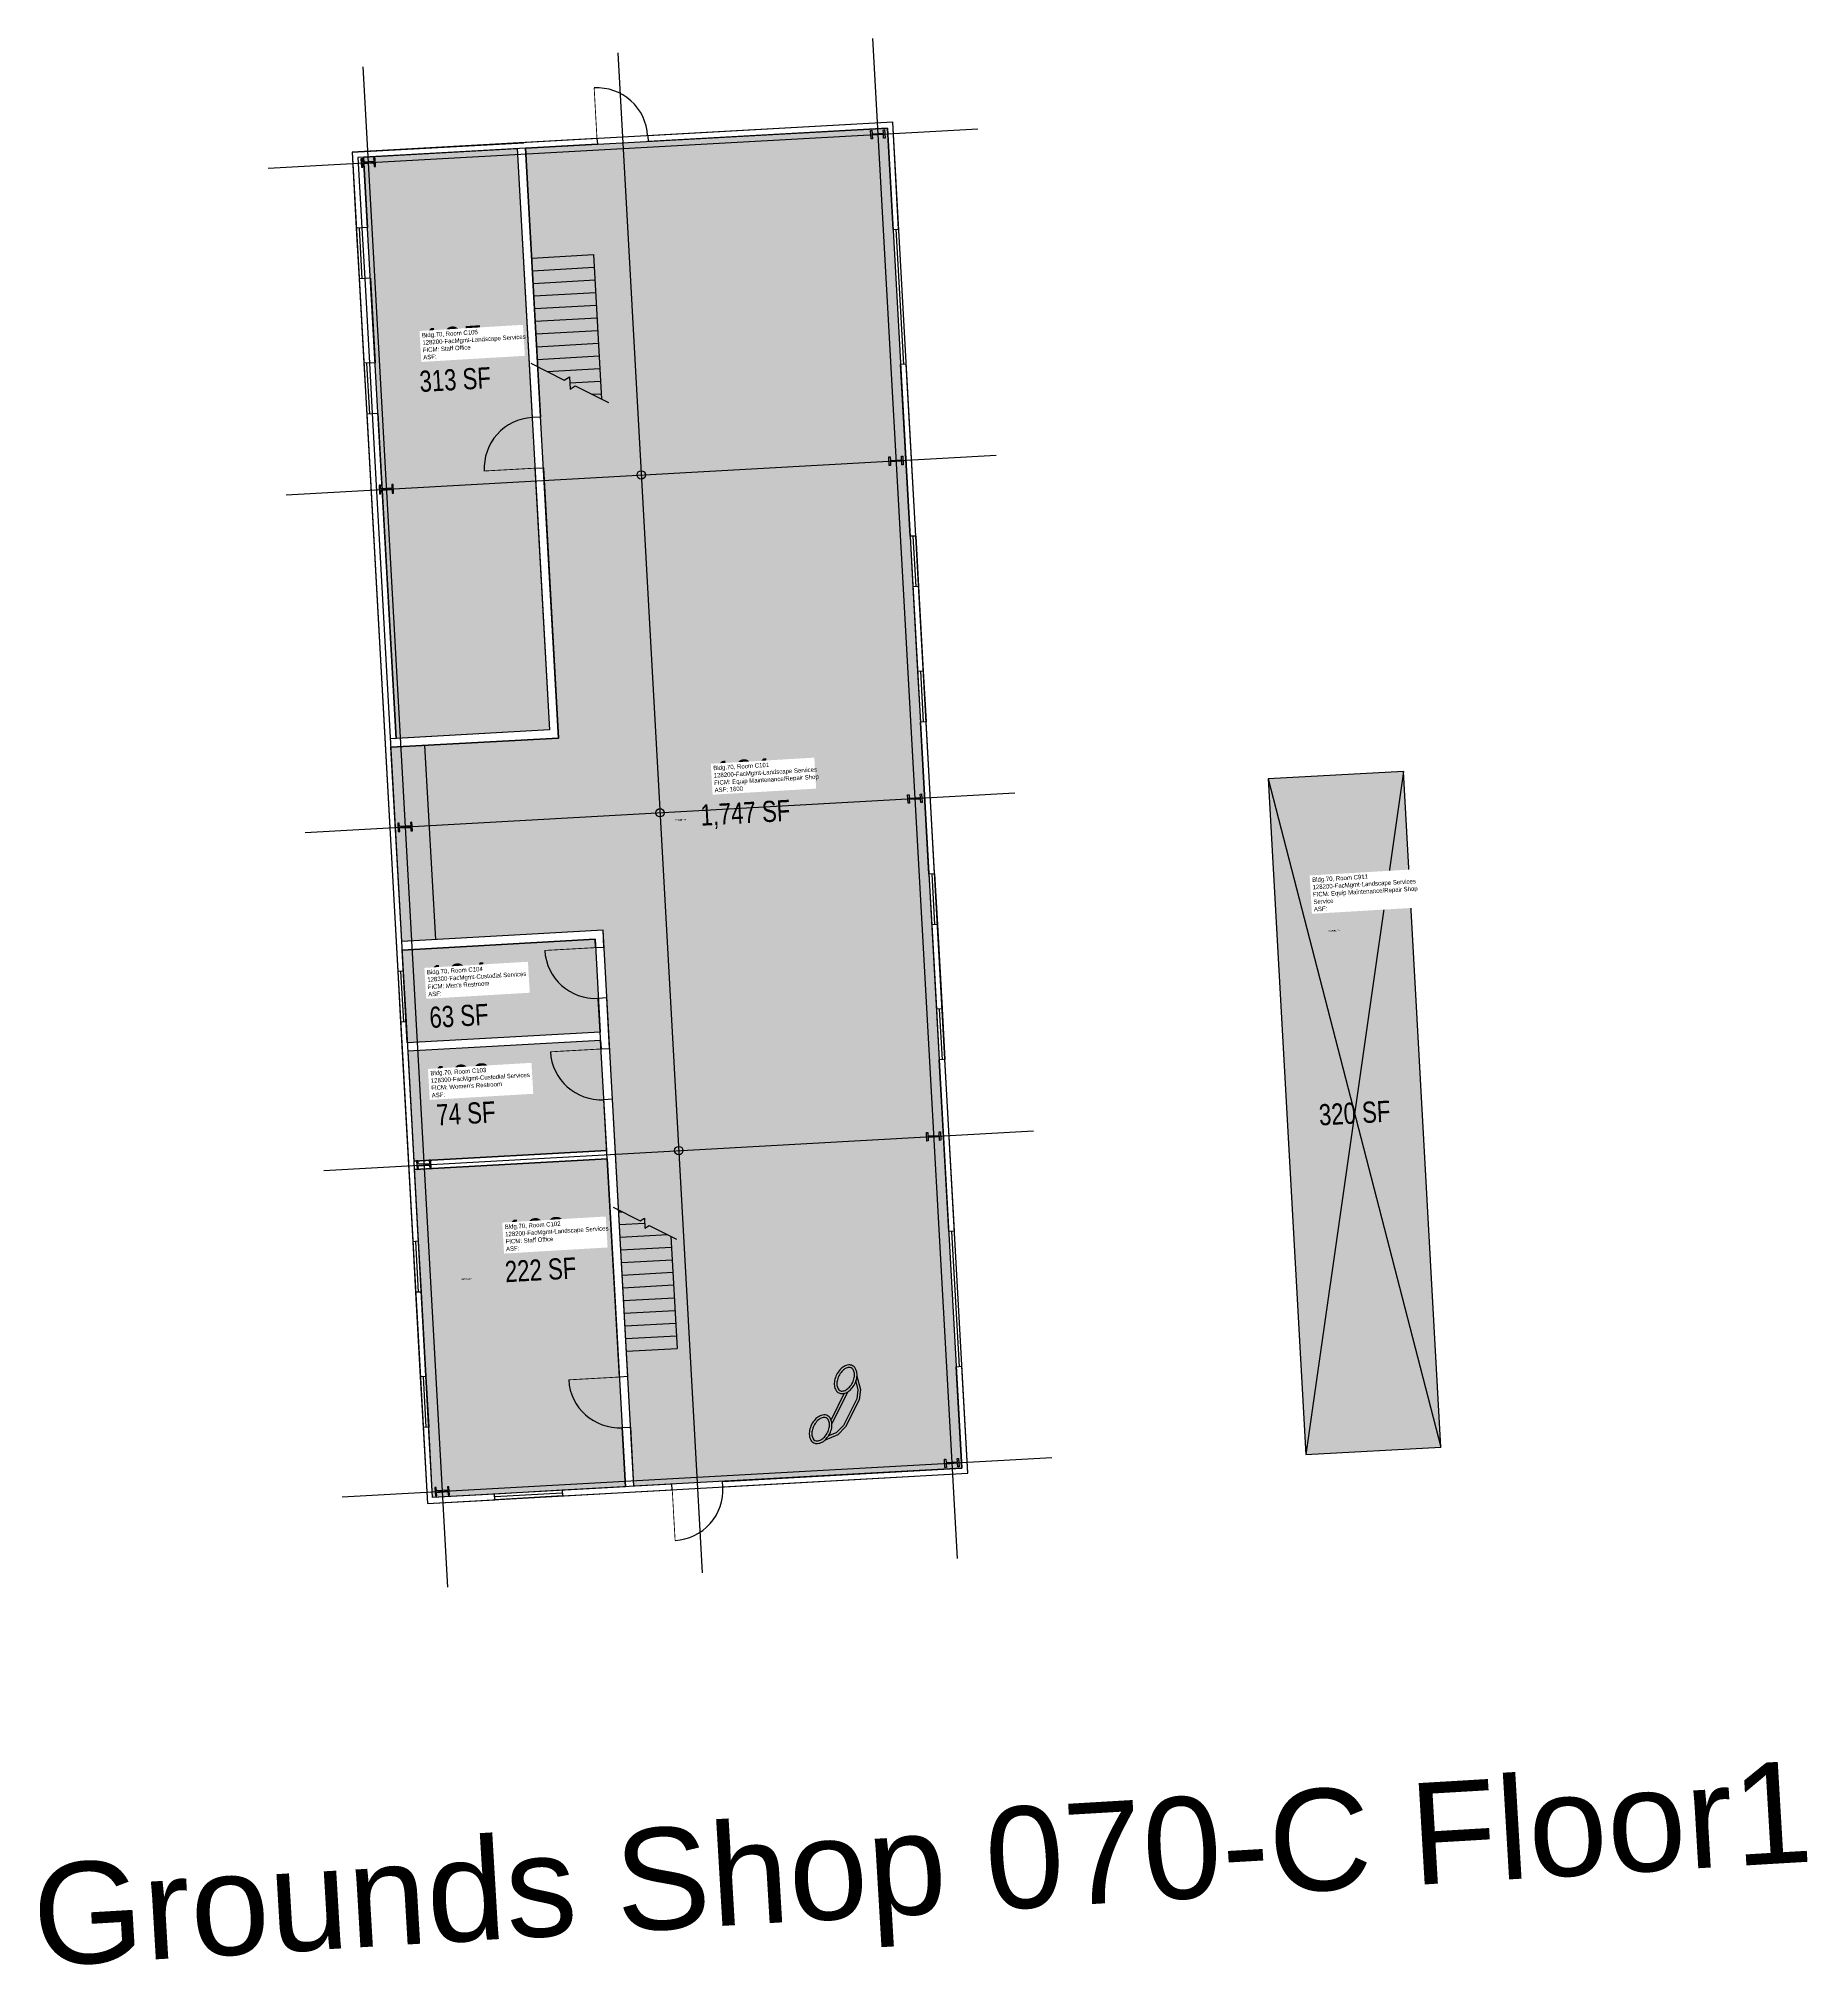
# Model space of a CAD drawing. Header units: inches. Extents: x 69212785 to 69214039, y 27689998 to 27691365.
import ezdxf
from ezdxf.enums import TextEntityAlignment as Align

# ---------------------------------------------------------------- set-up
doc = ezdxf.new("R2010")
doc.units = ezdxf.units.IN
doc.header["$LTSCALE"] = 0.25
doc.header["$MEASUREMENT"] = 0
doc.layers.get('0').update_dxf_attribs({"linetype": 'CONTINUOUS'})
for name, color, linetype in [('A-COLS', 5, 'CONTINUOUS'), ('A-DOOR', 2, 'CONTINUOUS'), ('A-FLOR', 3, 'CONTINUOUS'), ('A-GLAZ', 1, 'CONTINUOUS'), ('A-GRID', 1, 'CONTINUOUS'), ('A-IDEN-ICON', 4, 'CONTINUOUS'), ('A-IDEN-RNUM', 7, 'CONTINUOUS'), ('A-IDEN-SNUM', 4, 'CONTINUOUS'), ('A-IDEN-VNUM', 4, 'CONTINUOUS'), ('A-TTLB', 4, 'CONTINUOUS'), ('A-WALL', 5, 'CONTINUOUS'), ('AREA-ASSIGN', 7, 'CONTINUOUS'), ('AREA-GROSS', 1, 'CONTINUOUS'), ('AREA-TEXT', 3, 'CONTINUOUS'), ('Rooms-Category-Color', 7, 'CONTINUOUS'), ('Rooms-College-Color', 7, 'CONTINUOUS'), ('Rooms-Department-Color', 7, 'CONTINUOUS'), ('Rooms-Division-Color', 7, 'CONTINUOUS'), ('Rooms-Information', 7, 'CONTINUOUS')]:
    doc.layers.add(name, color=color, linetype=linetype)
doc.styles.add('CP_AREA', font='arial.ttf', dxfattribs={"height": 15})
doc.styles.add('CP_ROOMSNUMBER', font='arial.ttf', dxfattribs={"height": 1})
doc.styles.add('CP_ROOMVNUMBER', font='arial.ttf', dxfattribs={"width": 0.85, "height": 0.075})
doc.styles.add('CP_TITLE', font='arial.ttf', dxfattribs={"width": 0.85, "height": 0.125})

# ---------------------------------------------------------------- blocks, each defined once
blk = doc.blocks.new('CPPHONE')
for p, q in [((0.0096, 0.0252), (-0.0196, -0.0252)), ((0.0169, 0.0279), (-0.0182, -0.0329))]:
    blk.add_line(p, q)
for points in [[(0.0288, 0.0786, 0.139889), (0.0216, 0.0804, 0.107118), (0.0122, 0.0781, 0.079812), (0.0039, 0.0722, 0.067459), (-0.0035, 0.0626, 0.067459), (-0.008, 0.0515, 0.079812), (-0.009, 0.0413, 0.107118), (-0.0064, 0.032, 0.139889), (-0.0012, 0.0267, 0.139889), (0.0061, 0.0248, 0.107118), (0.0155, 0.0272, 0.079812), (0.0238, 0.0331, 0.067459), (0.0312, 0.0426, 0.067459), (0.0357, 0.0538, 0.079812), (0.0367, 0.0639, 0.107118), (0.034, 0.0732, 0.139889)], [(0.0263, 0.0743, 0.139889), (0.0218, 0.0754, 0.107118), (0.0144, 0.0736, 0.079812), (0.0074, 0.0686, 0.067459), (0.0008, 0.0601, 0.067459), (-0.0032, 0.0502, 0.079812), (-0.004, 0.0417, 0.107118), (-0.0019, 0.0344, 0.139889), (0.0013, 0.031, 0.139889), (0.0059, 0.0298, 0.107118), (0.0133, 0.0317, 0.079812), (0.0203, 0.0367, 0.067459), (0.0268, 0.0451, 0.067459), (0.0309, 0.055, 0.079812), (0.0317, 0.0636, 0.107118), (0.0296, 0.0709, 0.139889)], [(-0.0262, -0.0167, 0.139889), (-0.0334, -0.0148, 0.107118), (-0.0428, -0.0172, 0.079812), (-0.0511, -0.0231, 0.067459), (-0.0585, -0.0326, 0.067459), (-0.063, -0.0438, 0.079812), (-0.064, -0.0539, 0.107118), (-0.0614, -0.0632, 0.139889), (-0.0562, -0.0686, 0.139889), (-0.0489, -0.0704, 0.107118), (-0.0395, -0.0681, 0.079812), (-0.0312, -0.0622, 0.067459), (-0.0238, -0.0526, 0.067459), (-0.0193, -0.0415, 0.079812), (-0.0183, -0.0313, 0.107118), (-0.021, -0.022, 0.139889)], [(-0.0287, -0.021, 0.139889), (-0.0332, -0.0198, 0.107118), (-0.0406, -0.0217, 0.079812), (-0.0476, -0.0267, 0.067459), (-0.0542, -0.0351, 0.067459), (-0.0582, -0.045, 0.079812), (-0.059, -0.0536, 0.107118), (-0.0569, -0.0609, 0.139889), (-0.0537, -0.0643, 0.139889), (-0.0491, -0.0654, 0.107118), (-0.0417, -0.0636, 0.079812), (-0.0347, -0.0586, 0.067459), (-0.0282, -0.0501, 0.067459), (-0.0241, -0.0402, 0.079812), (-0.0233, -0.0317, 0.107118), (-0.0254, -0.0244, 0.139889)]]:
    blk.add_lwpolyline(points, format="xyb", close=True)
for points in [[(0.0364, 0.0572), (0.0417, 0.0308), (0.0382, 0.0108), (0.0082, -0.0411), (-0.0083, -0.0558), (-0.0338, -0.0645)], [(0.0334, 0.047), (0.0366, 0.0307), (0.0334, 0.0126), (0.0043, -0.0379), (-0.0109, -0.0514), (-0.0265, -0.0567)]]:
    blk.add_lwpolyline(points)
blk = doc.blocks.new('CPWOMEN')
at = {"const_width": 0.015}
blk.add_lwpolyline([(-0.0375, 0, 1), (0.0475, 0, 1)], format="xyb", close=True, dxfattribs=at)
for points in [[(0.005, -0.04), (0.005, -0.1)], [(-0.025, -0.07), (0.035, -0.07)]]:
    blk.add_lwpolyline(points, dxfattribs=at)
blk = doc.blocks.new('CPMEN')
at = {"const_width": 0.015}
for points in [[(0.055, 0.01), (0.055, 0.05), (0.015, 0.05)], [(0.0151, 0.0101), (0.055, 0.05)]]:
    blk.add_lwpolyline(points, dxfattribs=at)
blk.add_lwpolyline([(-0.0575, -0.02, 1), (0.0275, -0.02, 1)], format="xyb", close=True, dxfattribs=at)

msp = doc.modelspace()

# ---------------------------------------------------------------- hatches: boundary and pattern name
at = {"layer": 'Rooms-Category-Color', "true_color": 0xe3c5e1}
for points in [[(69213387, 27691301.8), (69213439.8, 27690351.2), (69213207.2, 27690338.3), (69213185.3, 27690732.7), (69213042.5, 27690724.7), (69213034.8, 27690862.5), (69213153.6, 27690869.1), (69213130.4, 27691287.5)], [(69213683.7, 27690360.8), (69213779.5, 27690366.1), (69213752.9, 27690845.4), (69213657, 27690840.1)]]:
    msp.add_hatch(color=254, dxfattribs=at).paths.add_polyline_path(points)
at = {"layer": 'Rooms-Category-Color', "true_color": 0xfa9ba3}
for points in [[(69213124.4, 27691287.2), (69213147.3, 27690874.8), (69213038.5, 27690868.7), (69213015.5, 27691281.1)], [(69213188.3, 27690570.6), (69213201.2, 27690338), (69213064.4, 27690330.3), (69213051.5, 27690563)]]:
    msp.add_hatch(color=241, dxfattribs=at).paths.add_polyline_path(points)
at = {"layer": 'Rooms-Category-Color', "true_color": 0xadadad}
for points in [[(69213179.6, 27690726.4), (69213183.3, 27690660.5), (69213046.5, 27690652.9), (69213042.8, 27690718.7)], [(69213046.8, 27690646.9), (69213051.1, 27690569), (69213187.9, 27690576.6), (69213183.6, 27690654.5)]]:
    msp.add_hatch(color=253, dxfattribs=at).paths.add_polyline_path(points)
at = {"layer": 'Rooms-College-Color', "true_color": 0x80bc67}
msp.add_hatch(color=83, dxfattribs=at).paths.add_polyline_path([(69213387, 27691301.8), (69213439.8, 27690351.2), (69213207.2, 27690338.3), (69213185.3, 27690732.7), (69213042.5, 27690724.7), (69213034.8, 27690862.5), (69213153.6, 27690869.1), (69213130.4, 27691287.5)])
at = {"layer": 'Rooms-College-Color', "true_color": 0xadadad}
for points in [[(69213124.4, 27691287.2), (69213147.3, 27690874.8), (69213038.5, 27690868.7), (69213015.5, 27691281.1)], [(69213683.7, 27690360.8), (69213779.5, 27690366.1), (69213752.9, 27690845.4), (69213657, 27690840.1)], [(69213179.6, 27690726.4), (69213183.3, 27690660.5), (69213046.5, 27690652.9), (69213042.8, 27690718.7)], [(69213046.8, 27690646.9), (69213051.1, 27690569), (69213187.9, 27690576.6), (69213183.6, 27690654.5)], [(69213188.3, 27690570.6), (69213201.2, 27690338), (69213064.4, 27690330.3), (69213051.5, 27690563)]]:
    msp.add_hatch(color=253, dxfattribs=at).paths.add_polyline_path(points)
at = {"layer": 'Rooms-Department-Color', "true_color": 0x80bc67}
for points in [[(69213387, 27691301.8), (69213439.8, 27690351.2), (69213207.2, 27690338.3), (69213185.3, 27690732.7), (69213042.5, 27690724.7), (69213034.8, 27690862.5), (69213153.6, 27690869.1), (69213130.4, 27691287.5)], [(69213124.4, 27691287.2), (69213147.3, 27690874.8), (69213038.5, 27690868.7), (69213015.5, 27691281.1)], [(69213683.7, 27690360.8), (69213779.5, 27690366.1), (69213752.9, 27690845.4), (69213657, 27690840.1)], [(69213188.3, 27690570.6), (69213201.2, 27690338), (69213064.4, 27690330.3), (69213051.5, 27690563)]]:
    msp.add_hatch(color=83, dxfattribs=at).paths.add_polyline_path(points)
at = {"layer": 'Rooms-Department-Color', "true_color": 0xacacac}
for points in [[(69213179.6, 27690726.4), (69213183.3, 27690660.5), (69213046.5, 27690652.9), (69213042.8, 27690718.7)], [(69213046.8, 27690646.9), (69213051.1, 27690569), (69213187.9, 27690576.6), (69213183.6, 27690654.5)]]:
    msp.add_hatch(color=253, dxfattribs=at).paths.add_polyline_path(points)
at = {"layer": 'Rooms-Division-Color', "true_color": 0x80bc67}
for points in [[(69213387, 27691301.8), (69213439.8, 27690351.2), (69213207.2, 27690338.3), (69213185.3, 27690732.7), (69213042.5, 27690724.7), (69213034.8, 27690862.5), (69213153.6, 27690869.1), (69213130.4, 27691287.5)], [(69213124.4, 27691287.2), (69213147.3, 27690874.8), (69213038.5, 27690868.7), (69213015.5, 27691281.1)], [(69213683.7, 27690360.8), (69213779.5, 27690366.1), (69213752.9, 27690845.4), (69213657, 27690840.1)], [(69213188.3, 27690570.6), (69213201.2, 27690338), (69213064.4, 27690330.3), (69213051.5, 27690563)]]:
    msp.add_hatch(color=83, dxfattribs=at).paths.add_polyline_path(points)
at = {"layer": 'Rooms-Division-Color', "true_color": 0xadadad}
for points in [[(69213179.6, 27690726.4), (69213183.3, 27690660.5), (69213046.5, 27690652.9), (69213042.8, 27690718.7)], [(69213046.8, 27690646.9), (69213051.1, 27690569), (69213187.9, 27690576.6), (69213183.6, 27690654.5)]]:
    msp.add_hatch(color=253, dxfattribs=at).paths.add_polyline_path(points)

# ---------------------------------------------------------------- linework, layer by layer
at = {"layer": 'A-COLS'}
for points in [[(69213385, 27691300.7), (69213385.3, 27691294.7), (69213384.3, 27691294.6), (69213384.2, 27691297.1), (69213376.2, 27691296.7), (69213376.4, 27691294.2), (69213375.4, 27691294.1), (69213375, 27691300.1), (69213376, 27691300.2), (69213376.2, 27691297.7), (69213384.2, 27691298.1), (69213384, 27691300.6)], [(69213013.6, 27691280), (69213013.9, 27691274), (69213014.9, 27691274.1), (69213014.8, 27691276.6), (69213022.8, 27691277), (69213022.9, 27691274.5), (69213023.9, 27691274.6), (69213023.6, 27691280.5), (69213022.6, 27691280.5), (69213022.7, 27691278), (69213014.7, 27691277.6), (69213014.6, 27691280)], [(69213397.9, 27691069), (69213398.2, 27691063), (69213397.2, 27691063), (69213397.1, 27691065.5), (69213389.1, 27691065), (69213389.2, 27691062.5), (69213388.3, 27691062.5), (69213387.9, 27691068.5), (69213388.9, 27691068.5), (69213389.1, 27691066), (69213397, 27691066.5), (69213396.9, 27691069)], [(69213026.5, 27691048.4), (69213026.8, 27691042.4), (69213027.8, 27691042.4), (69213027.7, 27691044.9), (69213035.7, 27691045.4), (69213035.8, 27691042.9), (69213036.8, 27691042.9), (69213036.5, 27691048.9), (69213035.5, 27691048.9), (69213035.6, 27691046.4), (69213027.6, 27691045.9), (69213027.5, 27691048.4)], [(69213411.2, 27690829.4), (69213411.6, 27690823.4), (69213410.6, 27690823.3), (69213410.4, 27690825.8), (69213402.4, 27690825.4), (69213402.6, 27690822.9), (69213401.6, 27690822.8), (69213401.3, 27690828.8), (69213402.3, 27690828.9), (69213402.4, 27690826.4), (69213410.4, 27690826.8), (69213410.2, 27690829.3)], [(69213039.8, 27690808.7), (69213040.1, 27690802.7), (69213041.1, 27690802.8), (69213041, 27690805.3), (69213049, 27690805.7), (69213049.1, 27690803.2), (69213050.1, 27690803.3), (69213049.8, 27690809.3), (69213048.8, 27690809.2), (69213048.9, 27690806.7), (69213040.9, 27690806.3), (69213040.8, 27690808.8)], [(69213424.6, 27690589.8), (69213424.9, 27690583.8), (69213423.9, 27690583.7), (69213423.8, 27690586.2), (69213415.8, 27690585.8), (69213415.9, 27690583.3), (69213414.9, 27690583.2), (69213414.6, 27690589.2), (69213415.6, 27690589.3), (69213415.7, 27690586.8), (69213423.7, 27690587.2), (69213423.6, 27690589.7)], [(69213053.1, 27690569.1), (69213053.5, 27690563.1), (69213054.5, 27690563.2), (69213054.3, 27690565.7), (69213062.3, 27690566.1), (69213062.5, 27690563.6), (69213063.5, 27690563.7), (69213063.1, 27690569.6), (69213062.1, 27690569.6), (69213062.3, 27690567.1), (69213054.3, 27690566.7), (69213054.1, 27690569.1)], [(69213437.5, 27690358.1), (69213437.8, 27690352.1), (69213436.8, 27690352.1), (69213436.7, 27690354.6), (69213428.7, 27690354.1), (69213428.8, 27690351.6), (69213427.8, 27690351.6), (69213427.5, 27690357.6), (69213428.5, 27690357.6), (69213428.6, 27690355.1), (69213436.6, 27690355.6), (69213436.5, 27690358.1)], [(69213066, 27690337.5), (69213066.4, 27690331.5), (69213067.4, 27690331.5), (69213067.2, 27690334), (69213075.2, 27690334.5), (69213075.4, 27690332), (69213076.4, 27690332), (69213076, 27690338), (69213075, 27690338), (69213075.2, 27690335.5), (69213067.2, 27690335), (69213067, 27690337.5)]]:
    msp.add_lwpolyline(points, close=True, dxfattribs=at)
for centre in [(69213212.4, 27691055.7), (69213225.7, 27690816.1), (69213239, 27690576.4)]:
    msp.add_circle(centre, 3, dxfattribs=at)
at = {"layer": 'A-DOOR'}
for p, q in [((69213393, 27691230), (69213398.3, 27691134.1)), ((69213432.5, 27690519.1), (69213437.8, 27690423.2))]:
    msp.add_line(p, q, dxfattribs=at)
at = {"layer": 'A-DOOR', "const_width": 0.6}
for points in [[(69213181, 27691294.3), (69213179, 27691330.3)], [(69213137, 27691060.5), (69213101, 27691058.5)], [(69213179.9, 27690720.4), (69213144, 27690718.4)], [(69213183.9, 27690648.5), (69213148, 27690646.5)], [(69213196.9, 27690415.8), (69213160.9, 27690413.8)], [(69213234.4, 27690335.8), (69213236.4, 27690299.9)]]:
    msp.add_lwpolyline(points, dxfattribs=at)
at = {"layer": 'A-DOOR'}
for centre, start, end in [((69213181, 27691294.3), 3.1851, 93.1851), ((69213137, 27691060.5), 93.1851, 183.1851), ((69213179.9, 27690720.4), 183.1851, 273.1851), ((69213183.9, 27690648.5), 183.1851, 273.1851), ((69213196.9, 27690415.8), 183.1851, 273.1851), ((69213234.4, 27690335.8), 273.1851, 3.1851)]:
    msp.add_arc(centre, 36, start, end, dxfattribs=at)
at = {"layer": 'A-FLOR'}
for p, q in [((69213134.7, 27691209.6), (69213178.6, 27691212.1)), ((69213178.6, 27691212.1), (69213184.3, 27691109.5)), ((69213135.2, 27691200.6), (69213179.1, 27691203.1)), ((69213135.7, 27691191.6), (69213179.6, 27691194.1)), ((69213136.2, 27691182.7), (69213180.1, 27691185.1)), ((69213136.7, 27691173.7), (69213180.6, 27691176.1)), ((69213137.2, 27691164.7), (69213181.1, 27691167.1)), ((69213137.7, 27691155.7), (69213181.6, 27691158.1)), ((69213138.2, 27691146.7), (69213182.1, 27691149.2)), ((69213138.7, 27691137.7), (69213182.6, 27691140.2)), ((69213145.6, 27691129.1), (69213183.1, 27691131.2)), ((69213161.7, 27691121), (69213183.6, 27691122.2)), ((69213177.7, 27691112.9), (69213184.1, 27691113.2)), ((69213058.8, 27690863.9), (69213066.4, 27690726.1)), ((69213196.4, 27690533), (69213198.8, 27690533.1)), ((69213196.9, 27690524), (69213214.8, 27690525)), ((69213197.4, 27690515), (69213230.9, 27690516.9)), ((69213197.9, 27690506), (69213233.8, 27690508)), ((69213233.4, 27690515.6), (69213237.8, 27690436.1)), ((69213198.4, 27690497), (69213234.3, 27690499)), ((69213198.9, 27690488.1), (69213234.8, 27690490.1)), ((69213199.4, 27690479.1), (69213235.3, 27690481.1)), ((69213199.9, 27690470.1), (69213235.8, 27690472.1)), ((69213200.4, 27690461.1), (69213236.3, 27690463.1)), ((69213200.9, 27690452.1), (69213236.8, 27690454.1)), ((69213201.4, 27690443.1), (69213237.3, 27690445.1)), ((69213201.9, 27690434.1), (69213237.8, 27690436.1))]:
    msp.add_line(p, q, dxfattribs=at)
for points in [[(69213134.2, 27691134.9), (69213157.7, 27691123), (69213161.4, 27691125.4), (69213161.9, 27691116.6), (69213165.6, 27691119), (69213189.1, 27691107.1)], [(69213192.4, 27690536.4), (69213211.6, 27690526.6), (69213214.6, 27690528.6), (69213215, 27690521.4), (69213218.1, 27690523.4), (69213237.3, 27690513.6)]]:
    msp.add_lwpolyline(points, dxfattribs=at)
at = {"layer": 'A-GLAZ'}
for p, q in [((69213012.3, 27691230.8), (69213014.3, 27691194.9)), ((69213014.3, 27691231), (69213016.3, 27691195)), ((69213010.3, 27691230.7), (69213012.3, 27691194.8)), ((69213019.6, 27691135.1), (69213021.6, 27691099.2)), ((69213015.7, 27691134.9), (69213017.7, 27691098.9)), ((69213017.6, 27691135), (69213019.6, 27691099)), ((69213403.1, 27691012.2), (69213405.1, 27690976.3)), ((69213405.1, 27691012.3), (69213407.1, 27690976.4)), ((69213407.1, 27691012.4), (69213409.1, 27690976.5)), ((69213410.4, 27690916.5), (69213412.4, 27690880.5)), ((69213412.4, 27690916.6), (69213414.4, 27690880.6)), ((69213408.4, 27690916.4), (69213410.4, 27690880.4)), ((69213416.4, 27690772.6), (69213418.4, 27690736.6)), ((69213418.4, 27690772.7), (69213420.4, 27690736.8)), ((69213420.4, 27690772.8), (69213422.4, 27690736.9)), ((69213039.7, 27690703.5), (69213041.7, 27690667.6)), ((69213041.7, 27690703.7), (69213043.7, 27690667.7)), ((69213043.6, 27690703.8), (69213045.6, 27690667.8)), ((69213421.7, 27690676.7), (69213423.7, 27690640.8)), ((69213423.7, 27690676.8), (69213425.7, 27690640.9)), ((69213425.7, 27690677), (69213427.7, 27690641)), ((69213050.3, 27690511.8), (69213052.3, 27690475.9)), ((69213052.3, 27690512), (69213054.3, 27690476)), ((69213054.3, 27690512.1), (69213056.3, 27690476.1)), ((69213055.7, 27690416), (69213057.7, 27690380.1)), ((69213057.7, 27690416.1), (69213059.7, 27690380.2)), ((69213059.7, 27690416.2), (69213061.7, 27690380.3)), ((69213156.3, 27690335.5), (69213108.4, 27690332.8)), ((69213156.4, 27690333.5), (69213108.5, 27690330.8)), ((69213156.5, 27690331.5), (69213108.6, 27690328.8))]:
    msp.add_line(p, q, dxfattribs=at)
at = {"layer": 'A-GRID'}
for p, q in [((69213195.7, 27691355.2), (69213255.7, 27690276.9)), ((69213376.4, 27691365.3), (69213436.4, 27690287)), ((69213015, 27691345.2), (69213075, 27690266.8)), ((69212947.9, 27691273.3), (69213451.1, 27691301.3)), ((69212960.7, 27691041.7), (69213464, 27691069.7)), ((69212974.1, 27690802.1), (69213477.3, 27690830.1)), ((69212987.4, 27690562.4), (69213490.6, 27690590.4)), ((69213000.3, 27690330.8), (69213503.5, 27690358.8))]:
    msp.add_line(p, q, dxfattribs=at)
at = {"layer": 'A-WALL'}
for p, q in [((69213007.3, 27691284.7), (69213129.1, 27691291.4)), ((69213124.4, 27691287.2), (69213135, 27691096.5)), ((69213130.4, 27691287.5), (69213141, 27691096.8)), ((69213181, 27691294.3), (69213181.3, 27691290.3)), ((69213217, 27691296.3), (69213217.2, 27691292.3)), ((69213015.5, 27691281.1), (69213018.3, 27691231.2)), ((69213018.3, 27691231.2), (69213010.3, 27691230.7)), ((69213391, 27691229.9), (69213394.9, 27691230.1)), ((69213020.3, 27691195.2), (69213012.3, 27691194.8)), ((69213020.3, 27691195.2), (69213023.6, 27691135.3)), ((69213023.6, 27691135.3), (69213015.7, 27691134.9)), ((69213400.3, 27691134.3), (69213396.3, 27691134)), ((69213025.6, 27691099.4), (69213017.7, 27691098.9)), ((69213025.6, 27691099.4), (69213038.5, 27690868.7)), ((69213141, 27691096.8), (69213135, 27691096.5)), ((69213137, 27691060.5), (69213143, 27691060.8)), ((69213137, 27691060.5), (69213147.3, 27690874.8)), ((69213143, 27691060.8), (69213153.6, 27690869.1)), ((69213407.1, 27691012.4), (69213403.1, 27691012.2)), ((69213409.1, 27690976.5), (69213405.1, 27690976.3)), ((69213412.4, 27690916.6), (69213408.4, 27690916.4)), ((69213414.4, 27690880.6), (69213410.4, 27690880.4)), ((69213147.3, 27690874.8), (69213034.5, 27690868.5)), ((69213153.6, 27690869.1), (69213034.8, 27690862.5)), ((69213420.4, 27690772.8), (69213416.4, 27690772.6)), ((69213179.6, 27690726.4), (69213042.8, 27690718.7)), ((69213422.4, 27690736.9), (69213418.4, 27690736.6)), ((69213179.9, 27690720.4), (69213185.9, 27690720.7)), ((69213043.6, 27690703.8), (69213039.7, 27690703.5)), ((69213187.9, 27690684.8), (69213181.9, 27690684.4)), ((69213425.7, 27690677), (69213421.7, 27690676.7)), ((69213045.6, 27690667.8), (69213041.7, 27690667.6)), ((69213183.3, 27690660.5), (69213046.5, 27690652.9)), ((69213183.6, 27690654.5), (69213046.8, 27690646.9)), ((69213183.6, 27690654.5), (69213183.9, 27690648.5)), ((69213183.9, 27690648.5), (69213189.9, 27690648.8)), ((69213427.7, 27690641), (69213423.7, 27690640.8)), ((69213191.9, 27690612.9), (69213185.9, 27690612.5)), ((69213187.9, 27690576.6), (69213051.1, 27690569)), ((69213188.3, 27690570.6), (69213051.5, 27690563)), ((69213054.3, 27690512.1), (69213050.3, 27690511.8)), ((69213434.5, 27690519.2), (69213430.5, 27690519)), ((69213056.3, 27690476.1), (69213052.3, 27690475.9)), ((69213059.7, 27690416.2), (69213055.7, 27690416)), ((69213202.9, 27690416.2), (69213196.9, 27690415.8)), ((69213435.8, 27690423.1), (69213439.8, 27690423.4)), ((69213061.7, 27690380.3), (69213057.7, 27690380.1)), ((69213198.9, 27690379.9), (69213204.9, 27690380.2)), ((69213234.4, 27690335.8), (69213234.2, 27690339.8)), ((69213270.3, 27690337.8), (69213270.1, 27690341.8))]:
    msp.add_line(p, q, dxfattribs=at)
for points in [[(69213394.9, 27691230.1), (69213390.7, 27691306), (69213217, 27691296.3)], [(69213391, 27691229.9), (69213387, 27691301.8), (69213217.2, 27691292.3)], [(69213181, 27691294.3), (69213007.3, 27691284.7), (69213010.3, 27691230.7)], [(69213181.3, 27691290.3), (69213011.5, 27691280.9), (69213014.3, 27691231)], [(69213012.3, 27691194.8), (69213015.7, 27691134.9)], [(69213016.3, 27691195), (69213019.6, 27691135.1)], [(69213403.1, 27691012.2), (69213396.3, 27691134)], [(69213407.1, 27691012.4), (69213400.3, 27691134.3)], [(69213017.7, 27691098.9), (69213039.7, 27690703.5)], [(69213021.6, 27691099.2), (69213043.6, 27690703.8)], [(69213405.1, 27690976.3), (69213408.4, 27690916.4)], [(69213409.1, 27690976.5), (69213412.4, 27690916.6)], [(69213416.4, 27690772.6), (69213410.4, 27690880.4)], [(69213420.4, 27690772.8), (69213414.4, 27690880.6)], [(69213657, 27690840.1), (69213779.5, 27690366.1)], [(69213752.9, 27690845.4), (69213683.7, 27690360.8)], [(69213185.9, 27690720.7), (69213185.3, 27690732.7), (69213042.5, 27690724.7)], [(69213179.9, 27690720.4), (69213179.6, 27690726.4), (69213042.8, 27690718.7)], [(69213418.4, 27690736.6), (69213421.7, 27690676.7)], [(69213422.4, 27690736.9), (69213425.7, 27690677)], [(69213183.9, 27690648.5), (69213181.9, 27690684.4)], [(69213189.9, 27690648.8), (69213187.9, 27690684.8)], [(69213041.7, 27690667.6), (69213050.3, 27690511.8)], [(69213045.6, 27690667.8), (69213054.3, 27690512.1)], [(69213430.5, 27690519), (69213423.7, 27690640.8)], [(69213434.5, 27690519.2), (69213427.7, 27690641)], [(69213196.9, 27690415.8), (69213185.9, 27690612.5)], [(69213202.9, 27690416.2), (69213191.9, 27690612.9)], [(69213052.3, 27690475.9), (69213055.7, 27690416)], [(69213056.3, 27690476.1), (69213059.7, 27690416.2)], [(69213270.1, 27690341.8), (69213439.8, 27690351.2), (69213435.8, 27690423.1)], [(69213270.3, 27690337.8), (69213444.1, 27690347.5), (69213439.8, 27690423.4)], [(69213057.7, 27690380.1), (69213060.7, 27690326.1), (69213108.6, 27690328.8), (69213108.4, 27690332.8), (69213064.4, 27690330.3), (69213061.7, 27690380.3)], [(69213201.2, 27690338), (69213198.9, 27690379.9)], [(69213207.2, 27690338.3), (69213204.9, 27690380.2)], [(69213234.2, 27690339.8), (69213156.3, 27690335.5), (69213156.5, 27690331.5), (69213234.4, 27690335.8)]]:
    msp.add_lwpolyline(points, dxfattribs=at)
msp.add_lwpolyline([(69213683.7, 27690360.8), (69213779.5, 27690366.1), (69213752.9, 27690845.4), (69213657, 27690840.1)], close=True, dxfattribs=at)
at = {"layer": 'AREA-ASSIGN'}
for points in [[(69213387, 27691301.8), (69213439.8, 27690351.2), (69213207.2, 27690338.3), (69213185.3, 27690732.7), (69213042.5, 27690724.7), (69213034.8, 27690862.5), (69213153.6, 27690869.1), (69213130.4, 27691287.5)], [(69213124.4, 27691287.2), (69213147.3, 27690874.8), (69213038.5, 27690868.7), (69213015.5, 27691281.1)], [(69213683.7, 27690360.8), (69213779.5, 27690366.1), (69213752.9, 27690845.4), (69213657, 27690840.1)], [(69213179.6, 27690726.4), (69213183.3, 27690660.5), (69213046.5, 27690652.9), (69213042.8, 27690718.7)], [(69213046.8, 27690646.9), (69213051.1, 27690569), (69213187.9, 27690576.6), (69213183.6, 27690654.5)], [(69213188.3, 27690570.6), (69213201.2, 27690338), (69213064.4, 27690330.3), (69213051.5, 27690563)]]:
    msp.add_lwpolyline(points, close=True, dxfattribs=at)
at = {"layer": 'AREA-GROSS'}
msp.add_lwpolyline([(69213060.7, 27690326.1), (69213444.1, 27690347.5), (69213390.7, 27691306), (69213007.3, 27691284.7)], close=True, dxfattribs=at)

# ---------------------------------------------------------------- block references
at = {"layer": 'A-IDEN-ICON', "xscale": 360.0000000025632, "yscale": 360.0000000025632, "zscale": 360.0000000025632, "rotation": 3.381089510633269}
for name, p in [('CPMEN', (69213141.1, 27690695.5)), ('CPWOMEN', (69213133, 27690619)), ('CPPHONE', (69213353.5, 27690395))]:
    msp.add_blockref(name, p, dxfattribs=at)

# ---------------------------------------------------------------- texts
at = {"layer": 'A-IDEN-RNUM', "style": 'CP_ROOMSNUMBER', "width": 0.85}
for s, p in [('0105-00', (69213057.9, 27691137.5)), ('0101-00', (69213236.4, 27690810.3)), ('0911-00', (69213699.7, 27690731.7)), ('0104-00', (69213061.4, 27690685.7)), ('0103-00', (69213081.6, 27690625)), ('0102-00', (69213084.5, 27690484.6))]:
    msp.add_text(s, height=1, rotation=3.3811, dxfattribs=at).set_placement(p)
at = {"layer": 'A-IDEN-SNUM', "style": 'CP_ROOMSNUMBER', "width": 0.85}
for s, p in [('0700C10500', (69213057.9, 27691137.5)), ('0700C10100', (69213236.4, 27690810.3)), ('0700C91100', (69213699.7, 27690731.7)), ('0700C10400', (69213061.4, 27690685.7)), ('0700C10300', (69213081.6, 27690625)), ('0700C10200', (69213084.5, 27690484.6))]:
    msp.add_text(s, height=1, rotation=3.3811, dxfattribs=at).set_placement(p)
at = {"layer": 'A-IDEN-VNUM', "style": 'CP_ROOMVNUMBER', "width": 0.85}
for s, p in [('105', (69213057.9, 27691137.5)), ('101', (69213264.5, 27690830.5)), ('911', (69213689.5, 27690746)), ('104', (69213061.4, 27690685.7)), ('103', (69213063.9, 27690614)), ('102', (69213116.6, 27690505))]:
    msp.add_text(s, height=22, rotation=3.3811, dxfattribs=at).set_placement(p)
at = {"layer": 'A-TTLB', "style": 'CP_TITLE'}
msp.add_text('Grounds Shop 070-C Floor1', height=72, rotation=3.3811, dxfattribs=at).set_placement((69212783.1, 27689997.7))
at = {"layer": 'AREA-TEXT', "style": 'CP_AREA', "width": 0.75}
for s, p in [('313 SF', (69213080.4, 27691123.4)), ('1,747 SF', (69213286.2, 27690816.1)), ('63 SF', (69213083.1, 27690672)), ('74 SF', (69213088, 27690602.8)), ('320 SF', (69213718.3, 27690603.1)), ('222 SF', (69213141, 27690491.9))]:
    msp.add_text(s, height=15, rotation=3.1851, dxfattribs=at).set_placement(p, align=Align.MIDDLE_CENTER)

# ---------------------------------------------------------------- next in the draw order: texts
at = {"layer": 'Rooms-Information', "width": 70.4, "attachment_point": 7, "rotation": 3.3811, "style": 'CP_ROOMVNUMBER', "bg_fill": 3, "box_fill_scale": 1.5, "bg_fill_color": 256, "bg_fill_true_color": 13158600, "bg_fill_transparency": 0}
for s, insert, char_height in [('Bldg.70, Room C105^M^J128200-FacMgmt-Landscape Services^M^JFICM: Staff Office^M^JASF: ', (69213057.9, 27691137.5), 3.143), ('Bldg.70, Room C101^M^J128200-FacMgmt-Landscape Services^M^JFICM: Equip Maintenance/Repair Shop^M^JASF: 1600', (69213264.5, 27690830.5), 3.1429), ('Bldg.70, Room C911^M^J128200-FacMgmt-Landscape Services^M^JFICM: Equip Maintenance/Repair Shop Service^M^JASF: ', (69213689.5, 27690746), 3.1429), ("Bldg.70, Room C104^M^J128300-FacMgmt-Custodial Services^M^JFICM: Men's Restroom^M^JASF: ", (69213061.4, 27690685.7), 3.143), ("Bldg.70, Room C103^M^J128300-FacMgmt-Custodial Services^M^JFICM: Women's Restroom^M^JASF: ", (69213063.9, 27690614), 3.143), ('Bldg.70, Room C102^M^J128200-FacMgmt-Landscape Services^M^JFICM: Staff Office^M^JASF: ', (69213116.6, 27690505), 3.143)]:
    msp.add_mtext(s, dxfattribs=dict(at, insert=insert, char_height=char_height))

doc.saveas('drawing.dxf')
